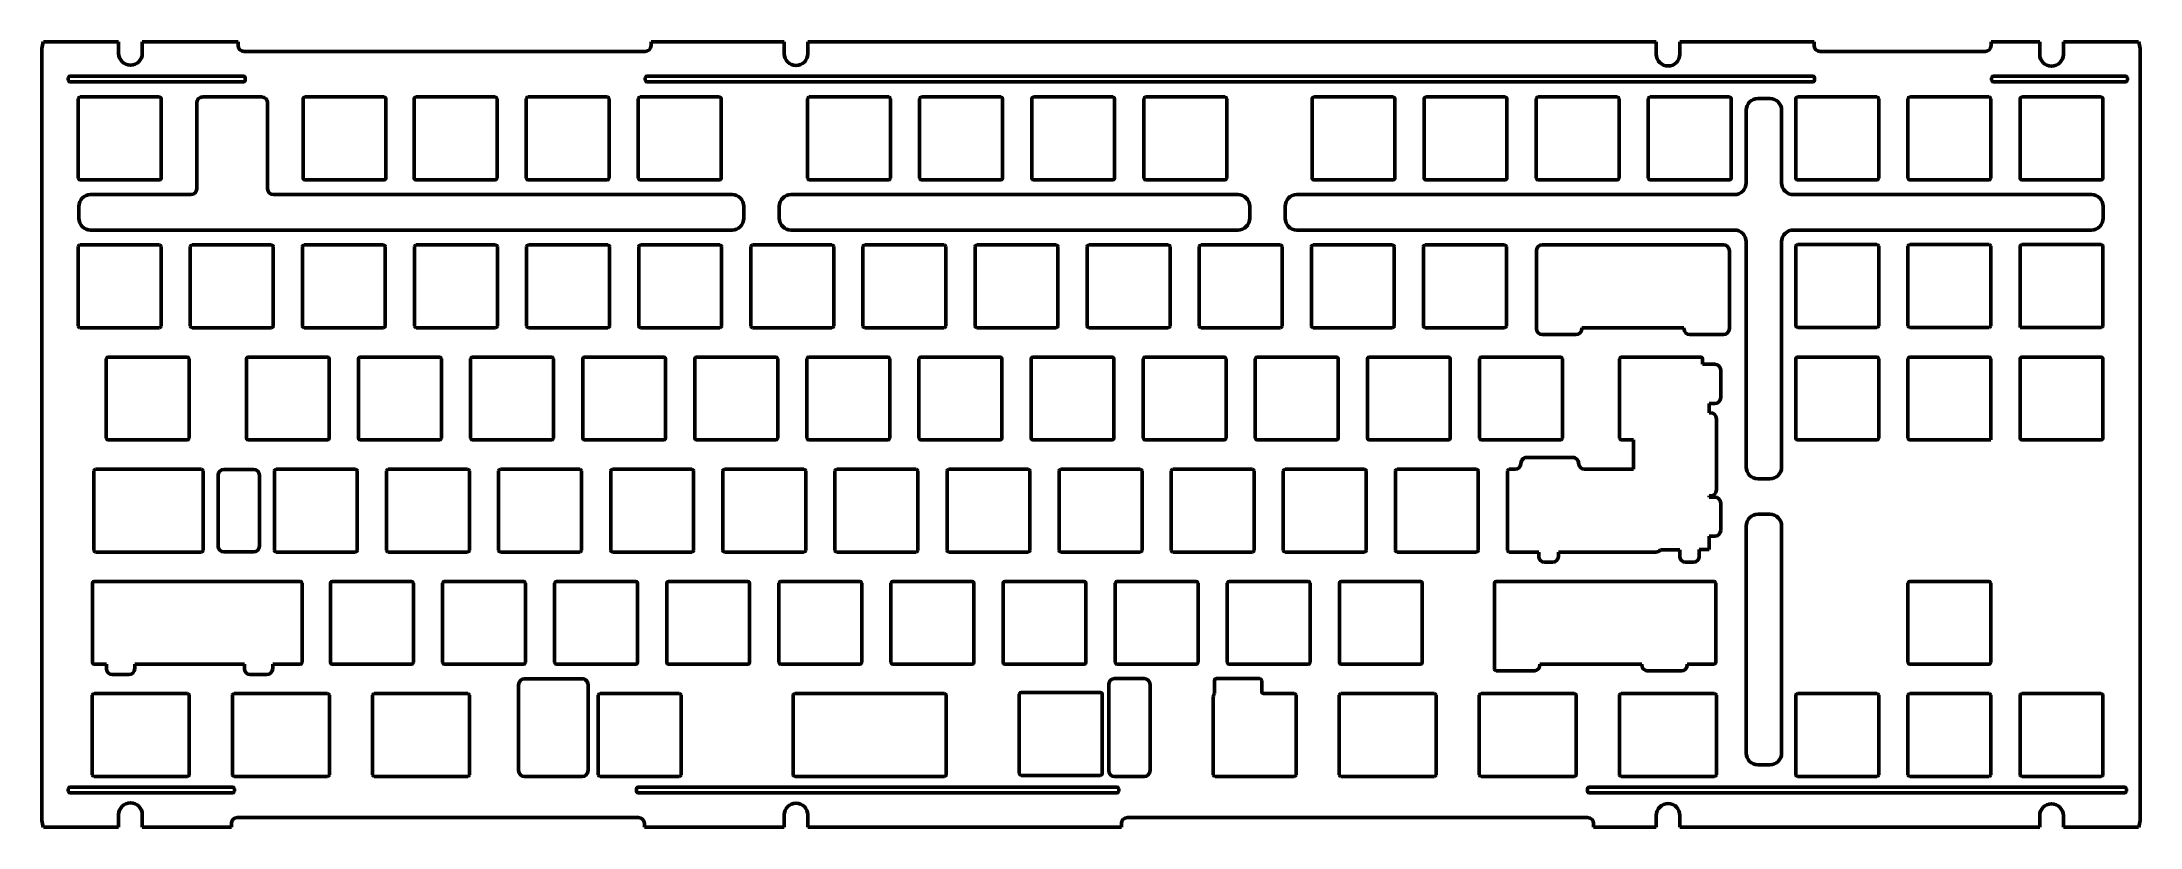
# Model space of a CAD drawing. Header units: millimetres. Extents: x 125 to 480, y 148 to 281.
import ezdxf

# ---------------------------------------------------------------- set-up
doc = ezdxf.new("R2010")
doc.units = ezdxf.units.MM
doc.header["$LTSCALE"] = 0.75
doc.layers.add('Visible', color=7, linetype='Continuous', lineweight=50)

msp = doc.modelspace()

# ---------------------------------------------------------------- linework, layer by layer
at = {"layer": 'Visible'}
for p, q in [((137.775035, 281.253646, 0.75), (125.030041, 281.253646, 0.75)), ((137.775035, 279.326239, 0.75), (137.775035, 281.253646, 0.75)), ((158.014574, 281.253646, 0.75), (141.775035, 281.253646, 0.75)), ((141.775035, 281.253646, 0.75), (141.775035, 279.326239, 0.75)), ((158.014574, 281.253646, 0.75), (158.014574, 280.653646, 0.75)), ((250.57997, 281.253646, 0.75), (228.014574, 281.253646, 0.75)), ((228.014574, 280.653646, 0.75), (228.014574, 281.253646, 0.75)), ((250.57997, 279.266444, 0.75), (250.57997, 281.253646, 0.75)), ((398.386112, 281.253646, 0.75), (254.57997, 281.253646, 0.75)), ((254.57997, 281.253646, 0.75), (254.57997, 279.266444, 0.75)), ((398.386112, 279.188095, 0.75), (398.386112, 281.253646, 0.75)), ((425.12709, 281.253646, 0.75), (402.386112, 281.253646, 0.75)), ((402.386112, 281.253646, 0.75), (402.386112, 279.188095, 0.75)), ((425.12709, 281.253646, 0.75), (425.12709, 280.653646, 0.75)), ((463.375035, 281.253646, 0.75), (455.12709, 281.253646, 0.75)), ((455.12709, 280.653646, 0.75), (455.12709, 281.253646, 0.75)), ((463.375035, 279.153646, 0.75), (463.375035, 281.253646, 0.75)), ((480.120029, 281.253646, 0.75), (467.375035, 281.253646, 0.75)), ((467.375035, 281.253646, 0.75), (467.375035, 279.153646, 0.75)), ((124.775035, 149.398646, 0.75), (124.775035, 280.153646, 0.75)), ((159.014574, 279.653646, 0.75), (227.014574, 279.653646, 0.75)), ((426.12709, 279.653646, 0.75), (454.12709, 279.653646, 0.75)), ((480.375035, 280.153646, 0.75), (480.375035, 149.398646, 0.75)), ((129.221867, 274.784968, 0.75), (129.221867, 275.184968, 0.75)), ((129.521867, 275.484968, 0.75), (158.921867, 275.484968, 0.75)), ((158.921867, 274.484968, 0.75), (129.521867, 274.484968, 0.75)), ((159.221867, 275.184968, 0.75), (159.221867, 274.784968, 0.75)), ((227.014574, 274.784968, 0.75), (227.014574, 275.184968, 0.75)), ((227.314574, 275.484968, 0.75), (424.921871, 275.484968, 0.75)), ((424.921871, 274.484968, 0.75), (227.314574, 274.484968, 0.75)), ((425.221871, 275.184968, 0.75), (425.221871, 274.784968, 0.75)), ((455.221872, 274.784968, 0.75), (455.221872, 275.184968, 0.75)), ((455.521872, 275.484968, 0.75), (477.921872, 275.484968, 0.75)), ((477.921872, 274.484968, 0.75), (455.521872, 274.484968, 0.75)), ((478.221872, 275.184968, 0.75), (478.221872, 274.784968, 0.75)), ((130.935207, 258.201539, 0.75), (130.935207, 271.651539, 0.75)), ((131.235207, 271.951539, 0.75), (144.685207, 271.951539, 0.75)), ((144.985207, 271.651539, 0.75), (144.985207, 258.201539, 0.75)), ((151.010175, 256.404103, 0.75), (151.010175, 270.951539, 0.75)), ((152.010175, 271.951539, 0.75), (162.010175, 271.951539, 0.75)), ((163.010175, 270.951539, 0.75), (163.010175, 256.404103, 0.75)), ((169.035143, 258.201539, 0.75), (169.035143, 271.651539, 0.75)), ((169.335143, 271.951539, 0.75), (182.785143, 271.951539, 0.75)), ((183.085143, 271.651539, 0.75), (183.085143, 258.201539, 0.75)), ((187.849696, 258.201539, 0.75), (187.849696, 271.651539, 0.75)), ((188.149696, 271.951539, 0.75), (201.599696, 271.951539, 0.75)), ((201.899696, 271.651539, 0.75), (201.899696, 258.201539, 0.75)), ((206.849696, 258.201539, 0.75), (206.849696, 271.651539, 0.75)), ((207.149696, 271.951539, 0.75), (220.599696, 271.951539, 0.75)), ((220.899696, 271.651539, 0.75), (220.899696, 258.201539, 0.75)), ((225.849696, 258.201539, 0.75), (225.849696, 271.651539, 0.75)), ((226.149696, 271.951539, 0.75), (239.599696, 271.951539, 0.75)), ((239.899696, 271.651539, 0.75), (239.899696, 258.201539, 0.75)), ((254.532143, 258.201539, 0.75), (254.532143, 271.651539, 0.75)), ((254.832143, 271.951539, 0.75), (268.282143, 271.951539, 0.75)), ((268.582143, 271.651539, 0.75), (268.582143, 258.201539, 0.75)), ((273.532143, 258.201539, 0.75), (273.532143, 271.651539, 0.75)), ((273.832143, 271.951539, 0.75), (287.282143, 271.951539, 0.75)), ((287.582143, 271.651539, 0.75), (287.582143, 258.201539, 0.75)), ((292.532143, 258.201539, 0.75), (292.532143, 271.651539, 0.75)), ((292.832143, 271.951539, 0.75), (306.282143, 271.951539, 0.75)), ((306.582143, 271.651539, 0.75), (306.582143, 258.201539, 0.75)), ((311.532143, 258.201539, 0.75), (311.532143, 271.651539, 0.75)), ((311.832143, 271.951539, 0.75), (325.282143, 271.951539, 0.75)), ((325.582143, 271.651539, 0.75), (325.582143, 258.201539, 0.75)), ((340.032142, 258.201539, 0.75), (340.032142, 271.651539, 0.75)), ((340.332142, 271.951539, 0.75), (353.782142, 271.951539, 0.75)), ((354.082142, 271.651539, 0.75), (354.082142, 258.201539, 0.75)), ((359.032142, 258.201539, 0.75), (359.032142, 271.651539, 0.75)), ((359.332142, 271.951539, 0.75), (372.782142, 271.951539, 0.75)), ((373.082142, 271.651539, 0.75), (373.082142, 258.201539, 0.75)), ((378.032142, 258.201539, 0.75), (378.032142, 271.651539, 0.75)), ((378.332142, 271.951539, 0.75), (391.782142, 271.951539, 0.75)), ((392.082142, 271.651539, 0.75), (392.082142, 258.201539, 0.75)), ((397.032142, 258.201539, 0.75), (397.032142, 271.651539, 0.75)), ((397.332142, 271.951539, 0.75), (410.782142, 271.951539, 0.75)), ((411.082142, 271.651539, 0.75), (411.082142, 258.201539, 0.75)), ((415.625035, 271.685416, 0.75), (417.625035, 271.685416, 0.75)), ((422.032143, 258.201539, 0.75), (422.032143, 271.651539, 0.75)), ((422.332143, 271.951539, 0.75), (435.782143, 271.951539, 0.75)), ((436.082143, 271.651539, 0.75), (436.082143, 258.201539, 0.75)), ((441.032143, 258.201539, 0.75), (441.032143, 271.651539, 0.75)), ((441.332143, 271.951539, 0.75), (454.782143, 271.951539, 0.75)), ((455.082143, 271.651539, 0.75), (455.082143, 258.201539, 0.75)), ((460.032143, 258.201539, 0.75), (460.032143, 271.651539, 0.75)), ((460.332143, 271.951539, 0.75), (473.782143, 271.951539, 0.75)), ((474.082143, 271.651539, 0.75), (474.082143, 258.201539, 0.75)), ((413.625035, 257.404103, 0.75), (413.625035, 269.685416, 0.75)), ((419.625035, 269.685416, 0.75), (419.625035, 257.404103, 0.75)), ((144.685207, 257.901539, 0.75), (131.235207, 257.901539, 0.75)), ((182.785143, 257.901539, 0.75), (169.335143, 257.901539, 0.75)), ((201.599696, 257.901539, 0.75), (188.149696, 257.901539, 0.75)), ((220.599696, 257.901539, 0.75), (207.149696, 257.901539, 0.75)), ((239.599696, 257.901539, 0.75), (226.149696, 257.901539, 0.75)), ((268.282143, 257.901539, 0.75), (254.832143, 257.901539, 0.75)), ((287.282143, 257.901539, 0.75), (273.832143, 257.901539, 0.75)), ((306.282143, 257.901539, 0.75), (292.832143, 257.901539, 0.75)), ((325.282143, 257.901539, 0.75), (311.832143, 257.901539, 0.75)), ((353.782142, 257.901539, 0.75), (340.332142, 257.901539, 0.75)), ((372.782142, 257.901539, 0.75), (359.332142, 257.901539, 0.75)), ((391.782142, 257.901539, 0.75), (378.332142, 257.901539, 0.75)), ((410.782142, 257.901539, 0.75), (397.332142, 257.901539, 0.75)), ((435.782143, 257.901539, 0.75), (422.332143, 257.901539, 0.75)), ((454.782143, 257.901539, 0.75), (441.332143, 257.901539, 0.75)), ((473.782143, 257.901539, 0.75), (460.332143, 257.901539, 0.75)), ((131.0281, 251.404103, 0.75), (131.0281, 253.404103, 0.75)), ((133.0281, 255.404103, 0.75), (150.010175, 255.404103, 0.75)), ((164.010175, 255.404103, 0.75), (241.733087, 255.404103, 0.75)), ((243.733087, 251.404103, 0.75), (243.733087, 253.404103, 0.75)), ((249.733087, 253.404103, 0.75), (249.733087, 251.404103, 0.75)), ((251.733087, 255.404103, 0.75), (327.474628, 255.404103, 0.75)), ((329.474628, 251.404103, 0.75), (329.474628, 253.404103, 0.75)), ((335.474628, 253.404103, 0.75), (335.474628, 251.404103, 0.75)), ((337.474628, 255.404103, 0.75), (411.625035, 255.404103, 0.75)), ((421.625035, 255.404103, 0.75), (472.125035, 255.404103, 0.75)), ((474.125035, 253.404103, 0.75), (474.125035, 251.404103, 0.75)), ((241.733087, 249.404103, 0.75), (133.0281, 249.404103, 0.75)), ((327.474628, 249.404103, 0.75), (251.733087, 249.404103, 0.75)), ((411.625035, 249.404103, 0.75), (337.474628, 249.404103, 0.75)), ((472.125035, 249.404103, 0.75), (421.625035, 249.404103, 0.75)), ((130.921194, 233.150875, 0.75), (130.921194, 246.600875, 0.75)), ((131.221194, 246.900875, 0.75), (144.671194, 246.900875, 0.75)), ((144.971194, 246.600875, 0.75), (144.971194, 233.150875, 0.75)), ((149.921194, 233.150875, 0.75), (149.921194, 246.600875, 0.75)), ((150.221194, 246.900875, 0.75), (163.671194, 246.900875, 0.75)), ((163.971194, 246.600875, 0.75), (163.971194, 233.150875, 0.75)), ((168.921194, 233.150875, 0.75), (168.921194, 246.600875, 0.75)), ((169.221194, 246.900875, 0.75), (182.671194, 246.900875, 0.75)), ((182.971194, 246.600875, 0.75), (182.971194, 233.150875, 0.75)), ((187.921194, 233.150875, 0.75), (187.921194, 246.600875, 0.75)), ((188.221194, 246.900875, 0.75), (201.671194, 246.900875, 0.75)), ((201.971194, 246.600875, 0.75), (201.971194, 233.150875, 0.75)), ((206.921194, 233.150875, 0.75), (206.921194, 246.600875, 0.75)), ((207.221194, 246.900875, 0.75), (220.671194, 246.900875, 0.75)), ((220.971194, 246.600875, 0.75), (220.971194, 233.150875, 0.75)), ((225.921194, 233.150875, 0.75), (225.921194, 246.600875, 0.75)), ((226.221194, 246.900875, 0.75), (239.671194, 246.900875, 0.75)), ((239.971194, 246.600875, 0.75), (239.971194, 233.150875, 0.75)), ((244.921194, 233.150875, 0.75), (244.921194, 246.600875, 0.75)), ((245.221194, 246.900875, 0.75), (258.671194, 246.900875, 0.75)), ((258.971194, 246.600875, 0.75), (258.971194, 233.150875, 0.75)), ((263.921194, 233.150875, 0.75), (263.921194, 246.600875, 0.75)), ((264.221194, 246.900875, 0.75), (277.671194, 246.900875, 0.75)), ((277.971194, 246.600875, 0.75), (277.971194, 233.150875, 0.75)), ((282.921194, 233.150875, 0.75), (282.921194, 246.600875, 0.75)), ((283.221194, 246.900875, 0.75), (296.671194, 246.900875, 0.75)), ((296.971194, 246.600875, 0.75), (296.971194, 233.150875, 0.75)), ((301.921194, 233.150875, 0.75), (301.921194, 246.600875, 0.75)), ((302.221194, 246.900875, 0.75), (315.671194, 246.900875, 0.75)), ((315.971194, 246.600875, 0.75), (315.971194, 233.150875, 0.75)), ((320.921194, 233.150875, 0.75), (320.921194, 246.600875, 0.75)), ((321.221194, 246.900875, 0.75), (334.671194, 246.900875, 0.75)), ((334.971194, 246.600875, 0.75), (334.971194, 233.150875, 0.75)), ((339.921194, 233.150875, 0.75), (339.921194, 246.600875, 0.75)), ((340.221194, 246.900875, 0.75), (353.671194, 246.900875, 0.75)), ((353.971194, 246.600875, 0.75), (353.971194, 233.150875, 0.75)), ((358.921194, 233.150875, 0.75), (358.921194, 246.600875, 0.75)), ((359.221194, 246.900875, 0.75), (372.671194, 246.900875, 0.75)), ((372.971194, 246.600875, 0.75), (372.971194, 233.150875, 0.75)), ((378.071173, 232.704961, 0.75), (378.071173, 245.900961, 0.75)), ((379.071173, 246.900961, 0.75), (409.771173, 246.900961, 0.75)), ((410.771173, 245.900961, 0.75), (410.771173, 232.704961, 0.75)), ((413.625035, 209.269989, 0.75), (413.625035, 247.404103, 0.75)), ((419.625035, 247.404103, 0.75), (419.625035, 209.269989, 0.75)), ((422.032143, 233.201539, 0.75), (422.032143, 246.651539, 0.75)), ((422.332143, 246.951539, 0.75), (435.782143, 246.951539, 0.75)), ((436.082143, 246.651539, 0.75), (436.082143, 233.201539, 0.75)), ((441.032143, 233.201539, 0.75), (441.032143, 246.651539, 0.75)), ((441.332143, 246.951539, 0.75), (454.782143, 246.951539, 0.75)), ((455.082143, 246.651539, 0.75), (455.082143, 233.201539, 0.75)), ((460.032143, 232.901539, 0.75), (460.032143, 246.651539, 0.75)), ((460.332143, 246.951539, 0.75), (473.782143, 246.951539, 0.75)), ((474.082143, 246.651539, 0.75), (474.082143, 233.201539, 0.75)), ((144.671194, 232.850875, 0.75), (131.221194, 232.850875, 0.75)), ((163.671194, 232.850875, 0.75), (150.221194, 232.850875, 0.75)), ((182.671194, 232.850875, 0.75), (169.221194, 232.850875, 0.75)), ((201.671194, 232.850875, 0.75), (188.221194, 232.850875, 0.75)), ((220.671194, 232.850875, 0.75), (207.221194, 232.850875, 0.75)), ((239.671194, 232.850875, 0.75), (226.221194, 232.850875, 0.75)), ((258.671194, 232.850875, 0.75), (245.221194, 232.850875, 0.75)), ((277.671194, 232.850875, 0.75), (264.221194, 232.850875, 0.75)), ((296.671194, 232.850875, 0.75), (283.221194, 232.850875, 0.75)), ((315.671194, 232.850875, 0.75), (302.221194, 232.850875, 0.75)), ((334.671194, 232.850875, 0.75), (321.221194, 232.850875, 0.75)), ((353.671194, 232.850875, 0.75), (340.221194, 232.850875, 0.75)), ((372.671194, 232.850875, 0.75), (359.221194, 232.850875, 0.75)), ((384.771173, 231.704961, 0.75), (379.071173, 231.704961, 0.75)), ((403.071173, 232.850875, 0.75), (385.771173, 232.850875, 0.75)), ((385.771173, 232.850875, 0.75), (385.771173, 232.704961, 0.75)), ((403.071173, 232.704961, 0.75), (403.071173, 232.850875, 0.75)), ((409.771173, 231.704961, 0.75), (404.071173, 231.704961, 0.75)), ((435.782143, 232.901539, 0.75), (422.332143, 232.901539, 0.75)), ((454.782143, 232.901539, 0.75), (441.332143, 232.901539, 0.75)), ((473.782143, 232.901539, 0.75), (460.032143, 232.901539, 0.75)), ((135.671174, 214.150875, 0.75), (135.671174, 227.600875, 0.75)), ((135.971174, 227.900875, 0.75), (149.421174, 227.900875, 0.75)), ((149.721174, 227.600875, 0.75), (149.721174, 214.150875, 0.75)), ((159.421173, 214.150875, 0.75), (159.421173, 227.600875, 0.75)), ((159.721173, 227.900875, 0.75), (173.171173, 227.900875, 0.75)), ((173.471173, 227.600875, 0.75), (173.471173, 214.150875, 0.75)), ((178.421173, 214.150875, 0.75), (178.421173, 227.600875, 0.75)), ((178.721173, 227.900875, 0.75), (192.171173, 227.900875, 0.75)), ((192.471173, 227.600875, 0.75), (192.471173, 214.150875, 0.75)), ((197.421173, 214.150875, 0.75), (197.421173, 227.600875, 0.75)), ((197.721173, 227.900875, 0.75), (211.171173, 227.900875, 0.75)), ((211.471173, 227.600875, 0.75), (211.471173, 214.150875, 0.75)), ((216.421173, 214.150875, 0.75), (216.421173, 227.600875, 0.75)), ((216.721173, 227.900875, 0.75), (230.171173, 227.900875, 0.75)), ((230.471173, 227.600875, 0.75), (230.471173, 214.150875, 0.75)), ((235.421173, 214.150875, 0.75), (235.421173, 227.600875, 0.75)), ((235.721173, 227.900875, 0.75), (249.171173, 227.900875, 0.75)), ((249.471173, 227.600875, 0.75), (249.471173, 214.150875, 0.75)), ((254.421173, 214.150875, 0.75), (254.421173, 227.600875, 0.75)), ((254.721173, 227.900875, 0.75), (268.171173, 227.900875, 0.75)), ((268.471173, 227.600875, 0.75), (268.471173, 214.150875, 0.75)), ((273.421173, 214.150875, 0.75), (273.421173, 227.600875, 0.75)), ((273.721173, 227.900875, 0.75), (287.171173, 227.900875, 0.75)), ((287.471173, 227.600875, 0.75), (287.471173, 214.150875, 0.75)), ((292.421173, 214.150875, 0.75), (292.421173, 227.600875, 0.75)), ((292.721173, 227.900875, 0.75), (306.171173, 227.900875, 0.75)), ((306.471173, 227.600875, 0.75), (306.471173, 214.150875, 0.75)), ((311.421173, 214.150875, 0.75), (311.421173, 227.600875, 0.75)), ((311.721173, 227.900875, 0.75), (325.171173, 227.900875, 0.75)), ((325.471173, 227.600875, 0.75), (325.471173, 214.150875, 0.75)), ((330.421173, 214.150875, 0.75), (330.421173, 227.600875, 0.75)), ((330.721173, 227.900875, 0.75), (344.171173, 227.900875, 0.75)), ((344.471173, 227.600875, 0.75), (344.471173, 214.150875, 0.75)), ((349.421173, 214.150875, 0.75), (349.421173, 227.600875, 0.75)), ((349.721173, 227.900875, 0.75), (363.171173, 227.900875, 0.75)), ((363.471173, 227.600875, 0.75), (363.471173, 214.150875, 0.75)), ((368.421173, 214.150875, 0.75), (368.421173, 227.600875, 0.75)), ((368.721173, 227.900875, 0.75), (382.171173, 227.900875, 0.75)), ((382.471173, 227.600875, 0.75), (382.471173, 214.150875, 0.75)), ((392.171189, 214.150875, 0.75), (392.171189, 227.600875, 0.75)), ((392.471189, 227.900875, 0.75), (405.921189, 227.900875, 0.75)), ((406.221189, 227.600875, 0.75), (406.221189, 226.670807, 0.75)), ((422.032143, 214.151539, 0.75), (422.032143, 227.601539, 0.75)), ((422.312198, 227.900875, 0.75), (435.802088, 227.900875, 0.75)), ((436.082143, 227.601539, 0.75), (436.082143, 214.151539, 0.75)), ((441.032143, 214.151539, 0.75), (441.032143, 227.600875, 0.75)), ((441.332143, 227.900875, 0.75), (454.782143, 227.900875, 0.75)), ((455.082143, 227.600875, 0.75), (455.082143, 213.851539, 0.75)), ((460.032143, 214.151539, 0.75), (460.032143, 227.600875, 0.75)), ((460.332143, 227.900875, 0.75), (473.782143, 227.900875, 0.75)), ((474.082143, 227.600875, 0.75), (474.082143, 214.151539, 0.75)), ((406.221189, 226.670807, 0.75), (408.298193, 226.670807, 0.75)), ((409.298193, 225.670807, 0.75), (409.298193, 221.016007, 0.75)), ((408.298193, 220.016007, 0.75), (407.367793, 220.016007, 0.75)), ((407.367793, 220.016007, 0.75), (407.367793, 218.440407, 0.75)), ((407.367793, 218.440407, 0.75), (407.575647, 218.440407, 0.75)), ((408.575647, 217.440407, 0.75), (408.575647, 205.390407, 0.75)), ((149.421174, 213.850875, 0.75), (135.971174, 213.850875, 0.75)), ((173.171173, 213.850875, 0.75), (159.721173, 213.850875, 0.75)), ((192.171173, 213.850875, 0.75), (178.721173, 213.850875, 0.75)), ((211.171173, 213.850875, 0.75), (197.721173, 213.850875, 0.75)), ((230.171173, 213.850875, 0.75), (216.721173, 213.850875, 0.75)), ((249.171173, 213.850875, 0.75), (235.721173, 213.850875, 0.75)), ((268.171173, 213.850875, 0.75), (254.721173, 213.850875, 0.75)), ((287.171173, 213.850875, 0.75), (273.721173, 213.850875, 0.75)), ((306.171173, 213.850875, 0.75), (292.721173, 213.850875, 0.75)), ((325.171173, 213.850875, 0.75), (311.721173, 213.850875, 0.75)), ((344.171173, 213.850875, 0.75), (330.721173, 213.850875, 0.75)), ((363.171173, 213.850875, 0.75), (349.721173, 213.850875, 0.75)), ((382.171173, 213.850875, 0.75), (368.721173, 213.850875, 0.75)), ((394.525647, 213.850875, 0.75), (392.471189, 213.850875, 0.75)), ((394.525647, 208.900878, 0.75), (394.525647, 213.850875, 0.75)), ((435.782143, 213.851539, 0.75), (422.332143, 213.851539, 0.75)), ((455.082143, 213.851539, 0.75), (441.332143, 213.851539, 0.75)), ((473.782143, 213.851539, 0.75), (460.332143, 213.851539, 0.75)), ((376.45257, 210.900878, 0.75), (384.221865, 210.900878, 0.75)), ((133.571173, 195.150878, 0.75), (133.571173, 208.600878, 0.75)), ((133.871173, 208.900878, 0.75), (151.796173, 208.900878, 0.75)), ((152.096173, 208.600878, 0.75), (152.096173, 195.150878, 0.75)), ((154.633674, 195.875878, 0.75), (154.633674, 207.875878, 0.75)), ((155.633674, 208.875878, 0.75), (160.633674, 208.875878, 0.75)), ((161.633674, 207.875878, 0.75), (161.633674, 195.875878, 0.75)), ((164.171175, 195.150878, 0.75), (164.171175, 208.600878, 0.75)), ((164.471175, 208.900878, 0.75), (177.921175, 208.900878, 0.75)), ((178.221175, 208.600878, 0.75), (178.221175, 195.150878, 0.75)), ((183.171175, 195.150878, 0.75), (183.171175, 208.600878, 0.75)), ((183.471175, 208.900878, 0.75), (196.921175, 208.900878, 0.75)), ((197.221175, 208.600878, 0.75), (197.221175, 195.150878, 0.75)), ((202.171175, 195.150878, 0.75), (202.171175, 208.600878, 0.75)), ((202.471175, 208.900878, 0.75), (215.921175, 208.900878, 0.75)), ((216.221175, 208.600878, 0.75), (216.221175, 195.150878, 0.75)), ((221.171175, 195.150878, 0.75), (221.171175, 208.600878, 0.75)), ((221.471175, 208.900878, 0.75), (234.921175, 208.900878, 0.75)), ((235.221175, 208.600878, 0.75), (235.221175, 195.150878, 0.75)), ((240.171175, 195.150878, 0.75), (240.171175, 208.600878, 0.75)), ((240.471175, 208.900878, 0.75), (253.921175, 208.900878, 0.75)), ((254.221175, 208.600878, 0.75), (254.221175, 195.150878, 0.75)), ((259.171175, 195.150878, 0.75), (259.171175, 208.600878, 0.75)), ((259.471175, 208.900878, 0.75), (272.921175, 208.900878, 0.75)), ((273.221175, 208.600878, 0.75), (273.221175, 195.150878, 0.75)), ((278.171175, 195.150878, 0.75), (278.171175, 208.600878, 0.75)), ((278.471175, 208.900878, 0.75), (291.921175, 208.900878, 0.75)), ((292.221175, 208.600878, 0.75), (292.221175, 195.150878, 0.75)), ((297.171175, 195.150878, 0.75), (297.171175, 208.600878, 0.75)), ((297.471175, 208.900878, 0.75), (310.921175, 208.900878, 0.75)), ((311.221175, 208.600878, 0.75), (311.221175, 195.150878, 0.75)), ((316.171175, 195.150878, 0.75), (316.171175, 208.600878, 0.75)), ((316.471175, 208.900878, 0.75), (329.921175, 208.900878, 0.75)), ((330.221175, 208.600878, 0.75), (330.221175, 195.150878, 0.75)), ((335.171175, 195.150878, 0.75), (335.171175, 208.600878, 0.75)), ((335.471175, 208.900878, 0.75), (348.921175, 208.900878, 0.75)), ((349.221175, 208.600878, 0.75), (349.221175, 195.150878, 0.75)), ((354.171175, 195.150878, 0.75), (354.171175, 208.600878, 0.75)), ((354.471175, 208.900878, 0.75), (367.921175, 208.900878, 0.75)), ((368.221175, 208.600878, 0.75), (368.221175, 195.150878, 0.75)), ((373.171175, 195.150878, 0.75), (373.171175, 208.600878, 0.75)), ((373.471175, 208.900878, 0.75), (374.45257, 208.900878, 0.75)), ((386.221865, 208.900878, 0.75), (394.525647, 208.900878, 0.75)), ((415.625035, 207.269989, 0.75), (417.625035, 207.269989, 0.75)), ((407.575647, 204.390407, 0.75), (407.336574, 204.390407, 0.75)), ((407.336574, 204.390407, 0.75), (407.336574, 204.161878, 0.75)), ((407.336574, 204.161878, 0.75), (408.298193, 204.161878, 0.75)), ((409.298193, 203.161878, 0.75), (409.298193, 198.540007, 0.75)), ((413.625035, 160.826872, 0.75), (413.625035, 199.269989, 0.75)), ((417.625035, 201.269989, 0.75), (415.625035, 201.269989, 0.75)), ((419.625035, 199.269989, 0.75), (419.625035, 160.826872, 0.75)), ((408.298193, 197.540007, 0.75), (407.336574, 197.540007, 0.75)), ((407.336574, 197.540007, 0.75), (407.336574, 195.271878, 0.75)), ((151.796173, 194.850878, 0.75), (133.871173, 194.850878, 0.75)), ((160.633674, 194.875878, 0.75), (155.633674, 194.875878, 0.75)), ((177.921175, 194.850878, 0.75), (164.471175, 194.850878, 0.75)), ((196.921175, 194.850878, 0.75), (183.471175, 194.850878, 0.75)), ((215.921175, 194.850878, 0.75), (202.471175, 194.850878, 0.75)), ((234.921175, 194.850878, 0.75), (221.471175, 194.850878, 0.75)), ((253.921175, 194.850878, 0.75), (240.471175, 194.850878, 0.75)), ((272.921175, 194.850878, 0.75), (259.471175, 194.850878, 0.75)), ((291.921175, 194.850878, 0.75), (278.471175, 194.850878, 0.75)), ((310.921175, 194.850878, 0.75), (297.471175, 194.850878, 0.75)), ((329.921175, 194.850878, 0.75), (316.471175, 194.850878, 0.75)), ((348.921175, 194.850878, 0.75), (335.471175, 194.850878, 0.75)), ((367.921175, 194.850878, 0.75), (354.471175, 194.850878, 0.75)), ((378.482174, 194.850878, 0.75), (373.471175, 194.850878, 0.75)), ((378.482174, 194.128878, 0.75), (378.482174, 194.850878, 0.75)), ((380.784174, 193.128878, 0.75), (379.482174, 193.128878, 0.75)), ((398.296174, 194.850878, 0.75), (381.784174, 194.850878, 0.75)), ((381.784174, 194.850878, 0.75), (381.784174, 194.128878, 0.75)), ((402.358174, 195.250878, 0.75), (399.096174, 195.250878, 0.75)), ((402.358174, 194.128878, 0.75), (402.358174, 195.250878, 0.75)), ((404.660174, 193.128878, 0.75), (403.358174, 193.128878, 0.75)), ((407.336574, 195.271878, 0.75), (405.660174, 195.271878, 0.75)), ((405.660174, 195.271878, 0.75), (405.660174, 194.128878, 0.75)), ((133.335207, 176.150878, 0.75), (133.335207, 189.600878, 0.75)), ((133.635207, 189.900878, 0.75), (168.575207, 189.900878, 0.75)), ((168.875207, 189.600878, 0.75), (168.875207, 176.150878, 0.75)), ((173.671174, 176.150878, 0.75), (173.671174, 189.600878, 0.75)), ((173.971174, 189.900878, 0.75), (187.421174, 189.900878, 0.75)), ((187.721174, 189.600878, 0.75), (187.721174, 176.150878, 0.75)), ((192.671174, 176.150878, 0.75), (192.671174, 189.600878, 0.75)), ((192.971174, 189.900878, 0.75), (206.421174, 189.900878, 0.75)), ((206.721174, 189.600878, 0.75), (206.721174, 176.150878, 0.75)), ((211.671174, 176.150878, 0.75), (211.671174, 189.600878, 0.75)), ((211.971174, 189.900878, 0.75), (225.421174, 189.900878, 0.75)), ((225.721174, 189.600878, 0.75), (225.721174, 176.150878, 0.75)), ((230.671174, 176.150878, 0.75), (230.671174, 189.600878, 0.75)), ((230.971174, 189.900878, 0.75), (244.421174, 189.900878, 0.75)), ((244.721174, 189.600878, 0.75), (244.721174, 176.150878, 0.75)), ((249.671174, 176.150878, 0.75), (249.671174, 189.600878, 0.75)), ((249.971174, 189.900878, 0.75), (263.421174, 189.900878, 0.75)), ((263.721174, 189.600878, 0.75), (263.721174, 176.150878, 0.75)), ((268.671174, 176.150878, 0.75), (268.671174, 189.600878, 0.75)), ((268.971174, 189.900878, 0.75), (282.421174, 189.900878, 0.75)), ((282.721174, 189.600878, 0.75), (282.721174, 176.150878, 0.75)), ((287.671174, 176.150878, 0.75), (287.671174, 189.600878, 0.75)), ((287.971174, 189.900878, 0.75), (301.421174, 189.900878, 0.75)), ((301.721174, 189.600878, 0.75), (301.721174, 176.150878, 0.75)), ((306.671174, 176.150878, 0.75), (306.671174, 189.600878, 0.75)), ((306.971174, 189.900878, 0.75), (320.421174, 189.900878, 0.75)), ((320.721174, 189.600878, 0.75), (320.721174, 176.150878, 0.75)), ((325.671174, 176.150878, 0.75), (325.671174, 189.600878, 0.75)), ((325.971174, 189.900878, 0.75), (339.421174, 189.900878, 0.75)), ((339.721174, 189.600878, 0.75), (339.721174, 176.150878, 0.75)), ((344.671174, 176.150878, 0.75), (344.671174, 189.600878, 0.75)), ((344.971174, 189.900878, 0.75), (358.421174, 189.900878, 0.75)), ((358.721174, 189.600878, 0.75), (358.721174, 176.150878, 0.75)), ((370.946174, 175.050878, 0.75), (370.946174, 189.600878, 0.75)), ((371.246174, 189.900878, 0.75), (408.168794, 189.900878, 0.75)), ((408.468793, 189.60135, 0.75), (408.48988, 176.20135, 0.75)), ((441.032143, 176.150878, 0.75), (441.032143, 189.600878, 0.75)), ((441.332143, 189.900878, 0.75), (454.782143, 189.900878, 0.75)), ((455.082143, 189.600878, 0.75), (455.082143, 176.150878, 0.75)), ((135.706206, 175.850878, 0.75), (133.635207, 175.850878, 0.75)), ((135.706206, 175.113878, 0.75), (135.706206, 175.850878, 0.75)), ((159.082206, 175.850878, 0.75), (140.508206, 175.850878, 0.75)), ((140.508206, 175.850878, 0.75), (140.508206, 175.113878, 0.75)), ((159.082206, 175.113878, 0.75), (159.082206, 175.850878, 0.75)), ((168.575207, 175.850878, 0.75), (163.884206, 175.850878, 0.75)), ((163.884206, 175.850878, 0.75), (163.884206, 175.113878, 0.75)), ((187.421174, 175.850878, 0.75), (173.971174, 175.850878, 0.75)), ((206.421174, 175.850878, 0.75), (192.971174, 175.850878, 0.75)), ((225.421174, 175.850878, 0.75), (211.971174, 175.850878, 0.75)), ((244.421174, 175.850878, 0.75), (230.971174, 175.850878, 0.75)), ((263.421174, 175.850878, 0.75), (249.971174, 175.850878, 0.75)), ((282.421174, 175.850878, 0.75), (268.971174, 175.850878, 0.75)), ((301.421174, 175.850878, 0.75), (287.971174, 175.850878, 0.75)), ((320.421174, 175.850878, 0.75), (306.971174, 175.850878, 0.75)), ((339.421174, 175.850878, 0.75), (325.971174, 175.850878, 0.75)), ((358.421174, 175.850878, 0.75), (344.971174, 175.850878, 0.75)), ((377.646174, 174.750878, 0.75), (371.246174, 174.750878, 0.75)), ((395.957488, 175.900878, 0.75), (378.63486, 175.900878, 0.75)), ((402.646174, 174.750878, 0.75), (396.946174, 174.750878, 0.75)), ((408.18988, 175.900878, 0.75), (403.646174, 175.900878, 0.75)), ((403.646174, 175.900878, 0.75), (403.646174, 175.750878, 0.75)), ((454.782143, 175.850878, 0.75), (441.332143, 175.850878, 0.75)), ((133.596175, 170.900878, 0.75), (149.438565, 170.900878, 0.75)), ((139.508206, 174.113878, 0.75), (136.706206, 174.113878, 0.75)), ((157.346173, 170.900878, 0.75), (173.188564, 170.900878, 0.75)), ((162.884206, 174.113878, 0.75), (160.082206, 174.113878, 0.75)), ((181.096174, 170.900878, 0.75), (196.938564, 170.900878, 0.75)), ((205.563619, 157.850878, 0.75), (205.563619, 172.398997, 0.75)), ((206.563239, 173.398997, 0.75), (216.32576, 173.402708, 0.75)), ((217.326141, 172.402708, 0.75), (217.326141, 157.850878, 0.75)), ((219.364406, 170.906313, 0.75), (232.814406, 170.906313, 0.75)), ((252.376174, 170.899879, 0.75), (277.744433, 170.899879, 0.75)), ((290.425706, 157.346813, 0.75), (290.425706, 170.796813, 0.75)), ((290.725706, 171.096813, 0.75), (304.175706, 171.096813, 0.75)), ((304.475706, 170.796813, 0.75), (304.475706, 157.346813, 0.75)), ((305.576132, 157.850878, 0.75), (305.576132, 172.437964, 0.75)), ((306.576132, 173.437964, 0.75), (311.576132, 173.437964, 0.75)), ((312.576132, 172.437964, 0.75), (312.576132, 157.850878, 0.75)), ((323.504324, 170.900878, 0.75), (323.503869, 173.137903, 0.75)), ((323.803869, 173.437964, 0.75), (331.204012, 173.437964, 0.75)), ((331.504012, 173.137964, 0.75), (331.504012, 171.200878, 0.75)), ((331.804012, 170.900878, 0.75), (337.046173, 170.900878, 0.75)), ((344.933763, 170.900878, 0.75), (360.776154, 170.900878, 0.75)), ((368.683762, 170.900878, 0.75), (384.526152, 170.900878, 0.75)), ((392.433762, 170.900878, 0.75), (408.276153, 170.900878, 0.75)), ((422.332143, 170.900878, 0.75), (435.782143, 170.900878, 0.75)), ((441.332143, 170.900878, 0.75), (454.782143, 170.900878, 0.75)), ((460.332143, 170.900878, 0.75), (473.782143, 170.900878, 0.75)), ((133.296175, 157.150878, 0.75), (133.296175, 170.600878, 0.75)), ((149.738565, 170.600878, 0.75), (149.738565, 157.150878, 0.75)), ((157.046173, 157.150878, 0.75), (157.046173, 170.600878, 0.75)), ((173.488564, 170.600878, 0.75), (173.488564, 157.150878, 0.75)), ((180.796174, 157.150878, 0.75), (180.796174, 170.600878, 0.75)), ((197.238564, 170.600878, 0.75), (197.238564, 157.150878, 0.75)), ((219.064406, 157.156313, 0.75), (219.064406, 170.606313, 0.75)), ((233.114406, 170.606313, 0.75), (233.114406, 157.156313, 0.75)), ((252.076174, 157.150878, 0.75), (252.076174, 170.599878, 0.75)), ((278.044433, 170.599878, 0.75), (278.044433, 157.150878, 0.75)), ((323.296173, 157.150878, 0.75), (323.296173, 170.290161, 0.75)), ((337.346173, 170.600878, 0.75), (337.346173, 157.150878, 0.75)), ((344.633763, 157.150878, 0.75), (344.633763, 170.600878, 0.75)), ((361.076154, 170.600878, 0.75), (361.076154, 157.150878, 0.75)), ((368.383762, 157.150878, 0.75), (368.383762, 170.600878, 0.75)), ((384.826152, 170.600878, 0.75), (384.826152, 157.150878, 0.75)), ((392.133762, 157.150878, 0.75), (392.133762, 170.600878, 0.75)), ((408.576153, 170.600878, 0.75), (408.576153, 157.150878, 0.75)), ((422.032143, 157.150878, 0.75), (422.032143, 170.600878, 0.75)), ((436.082143, 170.600878, 0.75), (436.082143, 157.150878, 0.75)), ((441.032143, 157.150878, 0.75), (441.032143, 170.600878, 0.75)), ((455.082143, 170.600878, 0.75), (455.082143, 157.150878, 0.75)), ((460.032143, 157.150878, 0.75), (460.032143, 170.600878, 0.75)), ((474.082143, 170.600878, 0.75), (474.082143, 157.150878, 0.75)), ((149.438565, 156.850878, 0.75), (133.596175, 156.850878, 0.75)), ((173.188564, 156.850878, 0.75), (157.346173, 156.850878, 0.75)), ((196.938564, 156.850878, 0.75), (181.096174, 156.850878, 0.75)), ((216.326141, 156.850878, 0.75), (206.563619, 156.850878, 0.75)), ((232.814406, 156.856313, 0.75), (219.364406, 156.856313, 0.75)), ((277.744433, 156.850877, 0.75), (252.376174, 156.850877, 0.75)), ((304.175706, 157.046813, 0.75), (290.725706, 157.046813, 0.75)), ((311.576132, 156.850878, 0.75), (306.576132, 156.850878, 0.75)), ((337.046173, 156.850878, 0.75), (323.596173, 156.850878, 0.75)), ((360.776154, 156.850878, 0.75), (344.933763, 156.850878, 0.75)), ((384.526152, 156.850878, 0.75), (368.683762, 156.850878, 0.75)), ((408.276153, 156.850878, 0.75), (392.433762, 156.850878, 0.75)), ((417.625035, 158.826872, 0.75), (415.625035, 158.826872, 0.75)), ((435.782143, 156.850878, 0.75), (422.332143, 156.850878, 0.75)), ((454.782143, 156.850878, 0.75), (441.332143, 156.850878, 0.75)), ((473.782143, 156.850878, 0.75), (460.332143, 156.850878, 0.75)), ((129.221867, 154.367646, 0.75), (129.221867, 154.767646, 0.75)), ((129.521867, 155.067646, 0.75), (157.100772, 155.067646, 0.75)), ((157.100772, 154.067646, 0.75), (129.521867, 154.067646, 0.75)), ((157.400772, 154.767646, 0.75), (157.400772, 154.367646, 0.75)), ((225.533201, 154.367646, 0.75), (225.533201, 154.767646, 0.75)), ((225.833201, 155.067646, 0.75), (306.992115, 155.067646, 0.75)), ((306.992115, 154.067646, 0.75), (225.833201, 154.067646, 0.75)), ((307.292115, 154.767646, 0.75), (307.292115, 154.367646, 0.75)), ((386.705486, 154.367646, 0.75), (386.705486, 154.767646, 0.75)), ((387.005486, 155.067646, 0.75), (477.769196, 155.067646, 0.75)), ((477.769196, 154.067646, 0.75), (387.005486, 154.067646, 0.75)), ((478.069196, 154.767646, 0.75), (478.069196, 154.367646, 0.75)), ((137.775035, 148.298646, 0.75), (137.775035, 150.398239, 0.75)), ((141.775035, 150.398239, 0.75), (141.775035, 148.298646, 0.75)), ((225.878301, 149.898646, 0.75), (157.878301, 149.898646, 0.75)), ((250.57997, 148.298646, 0.75), (250.57997, 150.338444, 0.75)), ((254.57997, 150.338444, 0.75), (254.57997, 148.298646, 0.75)), ((386.75032, 149.898646, 0.75), (308.75032, 149.898646, 0.75)), ((398.386112, 148.298646, 0.75), (398.386112, 150.260095, 0.75)), ((402.386112, 150.260095, 0.75), (402.386112, 148.298646, 0.75)), ((463.375035, 148.298646, 0.75), (463.375035, 150.225646, 0.75)), ((467.375035, 150.225646, 0.75), (467.375035, 148.298646, 0.75)), ((125.030041, 148.298646, 0.75), (137.775035, 148.298646, 0.75)), ((141.775035, 148.298646, 0.75), (156.878301, 148.298646, 0.75)), ((156.878301, 148.898646, 0.75), (156.878301, 148.298646, 0.75)), ((226.878301, 148.298646, 0.75), (226.878301, 148.898646, 0.75)), ((226.878301, 148.298646, 0.75), (250.57997, 148.298646, 0.75)), ((254.57997, 148.298646, 0.75), (307.75032, 148.298646, 0.75)), ((307.75032, 148.898646, 0.75), (307.75032, 148.298646, 0.75)), ((387.75032, 148.298646, 0.75), (387.75032, 148.898646, 0.75)), ((387.75032, 148.298646, 0.75), (398.386112, 148.298646, 0.75)), ((402.386112, 148.298646, 0.75), (463.375035, 148.298646, 0.75)), ((467.375035, 148.298646, 0.75), (480.120029, 148.298646, 0.75))]:
    msp.add_line(p, q, dxfattribs=at)
for centre, radius, start, end in [((127.275035, 280.153646, 0.75), 2.5, 153.896119, 180), ((477.875035, 280.153646, 0.75), 2.5, 0, 26.103881), ((129.521867, 275.184968, 0.75), 0.3, 90, 180), ((129.521867, 274.784968, 0.75), 0.3, 180, 270), ((158.921867, 275.184968, 0.75), 0.3, 0, 90), ((158.921867, 274.784968, 0.75), 0.3, 270, 0), ((227.314574, 275.184968, 0.75), 0.3, 90, 180), ((227.314574, 274.784968, 0.75), 0.3, 180, 270), ((424.921871, 275.184968, 0.75), 0.3, 0, 90), ((424.921871, 274.784968, 0.75), 0.3, 270, 0), ((455.521872, 275.184968, 0.75), 0.3, 90, 180), ((455.521872, 274.784968, 0.75), 0.3, 180, 270), ((477.921872, 275.184968, 0.75), 0.3, 0, 90), ((477.921872, 274.784968, 0.75), 0.3, 270, 0), ((415.625035, 269.685416, 0.75), 2, 90, 180), ((417.625035, 269.685416, 0.75), 2, 0, 90), ((133.0281, 253.404103, 0.75), 2, 90, 180), ((241.733087, 253.404103, 0.75), 2, 0, 90), ((251.733087, 253.404103, 0.75), 2, 90, 180), ((327.474628, 253.404103, 0.75), 2, 0, 90), ((337.474628, 253.404103, 0.75), 2, 90, 180), ((472.125035, 253.404103, 0.75), 2, 0, 90), ((133.0281, 251.404103, 0.75), 2, 180, 270), ((241.733087, 251.404103, 0.75), 2, 270, 0), ((251.733087, 251.404103, 0.75), 2, 180, 270), ((327.474628, 251.404103, 0.75), 2, 270, 0), ((337.474628, 251.404103, 0.75), 2, 180, 270), ((472.125035, 251.404103, 0.75), 2, 270, 0), ((155.633674, 207.875878, 0.75), 1, 90, 180), ((160.633674, 207.875878, 0.75), 1, 0, 90), ((415.625035, 209.269989, 0.75), 2, 180, 270), ((417.625035, 209.269989, 0.75), 2, 270, 0), ((415.625035, 199.269989, 0.75), 2, 90, 180), ((417.625035, 199.269989, 0.75), 2, 0, 90), ((155.633674, 195.875878, 0.75), 1, 180, 270), ((160.633674, 195.875878, 0.75), 1, 270, 0), ((290.725706, 170.796813, 0.75), 0.3, 90, 180), ((304.175706, 170.796813, 0.75), 0.3, 0, 90), ((331.804012, 171.200878, 0.75), 0.3, 180, 270), ((415.625035, 160.826872, 0.75), 2, 180, 270), ((417.625035, 160.826872, 0.75), 2, 270, 0), ((290.725706, 157.346813, 0.75), 0.3, 180, 270), ((304.175706, 157.346813, 0.75), 0.3, 270, 0), ((129.521867, 154.767646, 0.75), 0.3, 90, 180), ((129.521867, 154.367646, 0.75), 0.3, 180, 270), ((157.100772, 154.767646, 0.75), 0.3, 0, 90), ((157.100772, 154.367646, 0.75), 0.3, 270, 0), ((225.833201, 154.767646, 0.75), 0.3, 90, 180), ((225.833201, 154.367646, 0.75), 0.3, 180, 270), ((306.992115, 154.767646, 0.75), 0.3, 0, 90), ((306.992115, 154.367646, 0.75), 0.3, 270, 0), ((387.005486, 154.767646, 0.75), 0.3, 90, 180), ((387.005486, 154.367646, 0.75), 0.3, 180, 270), ((477.769196, 154.767646, 0.75), 0.3, 0, 90), ((477.769196, 154.367646, 0.75), 0.3, 270, 0), ((127.275035, 149.398646, 0.75), 2.5, 180, 206.103881), ((477.875035, 149.398646, 0.75), 2.5, 333.896119, 0)]:
    msp.add_arc(centre, radius, start, end, dxfattribs=at)
at = {"layer": 'Visible', "extrusion": (0, 0, -1)}
for centre, radius, start, end in [((-139.775035, 279.326239, -0.75), 2, 180, 0), ((-252.57997, 279.266444, -0.75), 2, 180, 0), ((-400.386112, 279.188095, -0.75), 2, 180, 0), ((-465.375035, 279.153646, -0.75), 2, 180, 0), ((-131.235207, 271.651539, -0.75), 0.3, 0, 90), ((-144.685207, 271.651539, -0.75), 0.3, 90, 180), ((-152.010175, 270.951539, -0.75), 1, 0, 90), ((-162.010175, 270.951539, -0.75), 1, 90, 180), ((-169.335143, 271.651539, -0.75), 0.3, 0, 90), ((-182.785143, 271.651539, -0.75), 0.3, 90, 180), ((-188.149696, 271.651539, -0.75), 0.3, 0, 90), ((-201.599696, 271.651539, -0.75), 0.3, 90, 180), ((-207.149696, 271.651539, -0.75), 0.3, 0, 90), ((-220.599696, 271.651539, -0.75), 0.3, 90, 180), ((-226.149696, 271.651539, -0.75), 0.3, 0, 90), ((-239.599696, 271.651539, -0.75), 0.3, 90, 180), ((-254.832143, 271.651539, -0.75), 0.3, 0, 90), ((-268.282143, 271.651539, -0.75), 0.3, 90, 180), ((-273.832143, 271.651539, -0.75), 0.3, 0, 90), ((-287.282143, 271.651539, -0.75), 0.3, 90, 180), ((-292.832143, 271.651539, -0.75), 0.3, 0, 90), ((-306.282143, 271.651539, -0.75), 0.3, 90, 180), ((-311.832143, 271.651539, -0.75), 0.3, 0, 90), ((-325.282143, 271.651539, -0.75), 0.3, 90, 180), ((-340.332142, 271.651539, -0.75), 0.3, 0, 90), ((-353.782142, 271.651539, -0.75), 0.3, 90, 180), ((-359.332142, 271.651539, -0.75), 0.3, 0, 90), ((-372.782142, 271.651539, -0.75), 0.3, 90, 180), ((-378.332142, 271.651539, -0.75), 0.3, 0, 90), ((-391.782142, 271.651539, -0.75), 0.3, 90, 180), ((-397.332142, 271.651539, -0.75), 0.3, 0, 90), ((-410.782142, 271.651539, -0.75), 0.3, 90, 180), ((-422.332143, 271.651539, -0.75), 0.3, 0, 90), ((-435.782143, 271.651539, -0.75), 0.3, 90, 180), ((-441.332143, 271.651539, -0.75), 0.3, 0, 90), ((-454.782143, 271.651539, -0.75), 0.3, 90, 180), ((-460.332143, 271.651539, -0.75), 0.3, 0, 90), ((-473.782143, 271.651539, -0.75), 0.3, 90, 180), ((-131.235207, 258.201539, -0.75), 0.3, 270, 0), ((-144.685207, 258.201539, -0.75), 0.3, 180, 270), ((-150.010175, 256.404103, -0.75), 1, 180, 270), ((-164.010175, 256.404103, -0.75), 1, 270, 0), ((-169.335143, 258.201539, -0.75), 0.3, 270, 0), ((-182.785143, 258.201539, -0.75), 0.3, 180, 270), ((-188.149696, 258.201539, -0.75), 0.3, 270, 0), ((-201.599696, 258.201539, -0.75), 0.3, 180, 270), ((-207.149696, 258.201539, -0.75), 0.3, 270, 0), ((-220.599696, 258.201539, -0.75), 0.3, 180, 270), ((-226.149696, 258.201539, -0.75), 0.3, 270, 0), ((-239.599696, 258.201539, -0.75), 0.3, 180, 270), ((-254.832143, 258.201539, -0.75), 0.3, 270, 0), ((-268.282143, 258.201539, -0.75), 0.3, 180, 270), ((-273.832143, 258.201539, -0.75), 0.3, 270, 0), ((-287.282143, 258.201539, -0.75), 0.3, 180, 270), ((-292.832143, 258.201539, -0.75), 0.3, 270, 0), ((-306.282143, 258.201539, -0.75), 0.3, 180, 270), ((-311.832143, 258.201539, -0.75), 0.3, 270, 0), ((-325.282143, 258.201539, -0.75), 0.3, 180, 270), ((-340.332142, 258.201539, -0.75), 0.3, 270, 0), ((-353.782142, 258.201539, -0.75), 0.3, 180, 270), ((-359.332142, 258.201539, -0.75), 0.3, 270, 0), ((-372.782142, 258.201539, -0.75), 0.3, 180, 270), ((-378.332142, 258.201539, -0.75), 0.3, 270, 0), ((-391.782142, 258.201539, -0.75), 0.3, 180, 270), ((-397.332142, 258.201539, -0.75), 0.3, 270, 0), ((-410.782142, 258.201539, -0.75), 0.3, 180, 270), ((-411.625035, 257.404103, -0.75), 2, 180, 270), ((-421.625035, 257.404103, -0.75), 2, 270, 0), ((-422.332143, 258.201539, -0.75), 0.3, 270, 360), ((-435.782143, 258.201539, -0.75), 0.3, 180, 270), ((-441.332143, 258.201539, -0.75), 0.3, 270, 0), ((-454.782143, 258.201539, -0.75), 0.3, 180, 270), ((-460.332143, 258.201539, -0.75), 0.3, 270, 0), ((-473.782143, 258.201539, -0.75), 0.3, 180, 270), ((-411.625035, 247.404103, -0.75), 2, 90, 180), ((-421.625035, 247.404103, -0.75), 2, 0, 90), ((-131.221194, 246.600875, -0.75), 0.3, 0, 90), ((-144.671194, 246.600875, -0.75), 0.3, 90, 180), ((-150.221194, 246.600875, -0.75), 0.3, 0, 90), ((-163.671194, 246.600875, -0.75), 0.3, 90, 180), ((-169.221194, 246.600875, -0.75), 0.3, 0, 90), ((-182.671194, 246.600875, -0.75), 0.3, 90, 180), ((-188.221194, 246.600875, -0.75), 0.3, 0, 90), ((-201.671194, 246.600875, -0.75), 0.3, 90, 180), ((-207.221194, 246.600875, -0.75), 0.3, 0, 90), ((-220.671194, 246.600875, -0.75), 0.3, 90, 180), ((-226.221194, 246.600875, -0.75), 0.3, 0, 90), ((-239.671194, 246.600875, -0.75), 0.3, 90, 180), ((-245.221194, 246.600875, -0.75), 0.3, 0, 90), ((-258.671194, 246.600875, -0.75), 0.3, 90, 180), ((-264.221194, 246.600875, -0.75), 0.3, 0, 90), ((-277.671194, 246.600875, -0.75), 0.3, 90, 180), ((-283.221194, 246.600875, -0.75), 0.3, 0, 90), ((-296.671194, 246.600875, -0.75), 0.3, 90, 180), ((-302.221194, 246.600875, -0.75), 0.3, 0, 90), ((-315.671194, 246.600875, -0.75), 0.3, 90, 180), ((-321.221194, 246.600875, -0.75), 0.3, 0, 90), ((-334.671194, 246.600875, -0.75), 0.3, 90, 180), ((-340.221194, 246.600875, -0.75), 0.3, 0, 90), ((-353.671194, 246.600875, -0.75), 0.3, 90, 180), ((-359.221194, 246.600875, -0.75), 0.3, 0, 90), ((-372.671194, 246.600875, -0.75), 0.3, 90, 180), ((-379.071173, 245.900961, -0.75), 1, 0, 90), ((-409.771173, 245.900961, -0.75), 1, 90, 180), ((-422.332143, 246.651539, -0.75), 0.3, 0, 90), ((-435.782143, 246.651539, -0.75), 0.3, 90, 180), ((-441.332143, 246.651539, -0.75), 0.3, 0, 90), ((-454.782143, 246.651539, -0.75), 0.3, 90, 180), ((-460.332143, 246.651539, -0.75), 0.3, 0, 90), ((-473.782143, 246.651539, -0.75), 0.3, 90, 180), ((-131.221194, 233.150875, -0.75), 0.3, 270, 0), ((-144.671194, 233.150875, -0.75), 0.3, 180, 270), ((-150.221194, 233.150875, -0.75), 0.3, 270, 0), ((-163.671194, 233.150875, -0.75), 0.3, 180, 270), ((-169.221194, 233.150875, -0.75), 0.3, 270, 0), ((-182.671194, 233.150875, -0.75), 0.3, 180, 270), ((-188.221194, 233.150875, -0.75), 0.3, 270, 0), ((-201.671194, 233.150875, -0.75), 0.3, 180, 270), ((-207.221194, 233.150875, -0.75), 0.3, 270, 0), ((-220.671194, 233.150875, -0.75), 0.3, 180, 270), ((-226.221194, 233.150875, -0.75), 0.3, 270, 0), ((-239.671194, 233.150875, -0.75), 0.3, 180, 270), ((-245.221194, 233.150875, -0.75), 0.3, 270, 0), ((-258.671194, 233.150875, -0.75), 0.3, 180, 270), ((-264.221194, 233.150875, -0.75), 0.3, 270, 0), ((-277.671194, 233.150875, -0.75), 0.3, 180, 270), ((-283.221194, 233.150875, -0.75), 0.3, 270, 0), ((-296.671194, 233.150875, -0.75), 0.3, 180, 270), ((-302.221194, 233.150875, -0.75), 0.3, 270, 0), ((-315.671194, 233.150875, -0.75), 0.3, 180, 270), ((-321.221194, 233.150875, -0.75), 0.3, 270, 0), ((-334.671194, 233.150875, -0.75), 0.3, 180, 270), ((-340.221194, 233.150875, -0.75), 0.3, 270, 0), ((-353.671194, 233.150875, -0.75), 0.3, 180, 270), ((-359.221194, 233.150875, -0.75), 0.3, 270, 0), ((-372.671194, 233.150875, -0.75), 0.3, 180, 270), ((-379.071173, 232.704961, -0.75), 1, 270, 0), ((-384.771173, 232.704961, -0.75), 1, 180, 270), ((-404.071173, 232.704961, -0.75), 1, 270, 0), ((-409.771173, 232.704961, -0.75), 1, 180, 270), ((-422.332143, 233.201539, -0.75), 0.3, 270, 0), ((-435.782143, 233.201539, -0.75), 0.3, 180, 270), ((-441.332143, 233.201539, -0.75), 0.3, 270, 0), ((-454.782143, 233.201539, -0.75), 0.3, 180, 270), ((-473.782143, 233.201539, -0.75), 0.3, 180, 270), ((-135.971174, 227.600875, -0.75), 0.3, 0, 90), ((-149.421174, 227.600875, -0.75), 0.3, 90, 180), ((-159.721173, 227.600875, -0.75), 0.3, 0, 90), ((-173.171173, 227.600875, -0.75), 0.3, 90, 180), ((-178.721173, 227.600875, -0.75), 0.3, 0, 90), ((-192.171173, 227.600875, -0.75), 0.3, 90, 180), ((-197.721173, 227.600875, -0.75), 0.3, 0, 90), ((-211.171173, 227.600875, -0.75), 0.3, 90, 180), ((-216.721173, 227.600875, -0.75), 0.3, 0, 90), ((-230.171173, 227.600875, -0.75), 0.3, 90, 180), ((-235.721173, 227.600875, -0.75), 0.3, 0, 90), ((-249.171173, 227.600875, -0.75), 0.3, 90, 180), ((-254.721173, 227.600875, -0.75), 0.3, 0, 90), ((-268.171173, 227.600875, -0.75), 0.3, 90, 180), ((-273.721173, 227.600875, -0.75), 0.3, 0, 90), ((-287.171173, 227.600875, -0.75), 0.3, 90, 180), ((-292.721173, 227.600875, -0.75), 0.3, 0, 90), ((-306.171173, 227.600875, -0.75), 0.3, 90, 180), ((-311.721173, 227.600875, -0.75), 0.3, 0, 90), ((-325.171173, 227.600875, -0.75), 0.3, 90, 180), ((-330.721173, 227.600875, -0.75), 0.3, 0, 90), ((-344.171173, 227.600875, -0.75), 0.3, 90, 180), ((-349.721173, 227.600875, -0.75), 0.3, 0, 90), ((-363.171173, 227.600875, -0.75), 0.3, 90, 180), ((-368.721173, 227.600875, -0.75), 0.3, 0, 90), ((-382.171173, 227.600875, -0.75), 0.3, 90, 180), ((-392.471189, 227.600875, -0.75), 0.3, 0, 90), ((-405.921189, 227.600875, -0.75), 0.3, 90, 180), ((-422.332143, 227.601539, -0.75), 0.3, 0, 86.187972), ((-435.782143, 227.601539, -0.75), 0.3, 93.812028, 180), ((-441.332143, 227.600875, -0.75), 0.3, 0, 90), ((-454.782143, 227.600875, -0.75), 0.3, 90, 180), ((-460.332143, 227.600875, -0.75), 0.3, 0, 90), ((-473.782143, 227.600875, -0.75), 0.3, 90, 180), ((-408.298193, 225.670807, -0.75), 1, 90, 180), ((-408.298193, 221.016007, -0.75), 1, 180, 270), ((-407.575647, 217.440407, -0.75), 1, 90, 180), ((-135.971174, 214.150875, -0.75), 0.3, 270, 0), ((-149.421174, 214.150875, -0.75), 0.3, 180, 270), ((-159.721173, 214.150875, -0.75), 0.3, 270, 0), ((-173.171173, 214.150875, -0.75), 0.3, 180, 270), ((-178.721173, 214.150875, -0.75), 0.3, 270, 360), ((-192.171173, 214.150875, -0.75), 0.3, 180, 270), ((-197.721173, 214.150875, -0.75), 0.3, 270, 360), ((-211.171173, 214.150875, -0.75), 0.3, 180, 270), ((-216.721173, 214.150875, -0.75), 0.3, 270, 0), ((-230.171173, 214.150875, -0.75), 0.3, 180, 270), ((-235.721173, 214.150875, -0.75), 0.3, 270, 0), ((-249.171173, 214.150875, -0.75), 0.3, 180, 270), ((-254.721173, 214.150875, -0.75), 0.3, 270, 0), ((-268.171173, 214.150875, -0.75), 0.3, 180, 270), ((-273.721173, 214.150875, -0.75), 0.3, 270, 0), ((-287.171173, 214.150875, -0.75), 0.3, 180, 270), ((-292.721173, 214.150875, -0.75), 0.3, 270, 0), ((-306.171173, 214.150875, -0.75), 0.3, 180, 270), ((-311.721173, 214.150875, -0.75), 0.3, 270, 0), ((-325.171173, 214.150875, -0.75), 0.3, 180, 270), ((-330.721173, 214.150875, -0.75), 0.3, 270, 0), ((-344.171173, 214.150875, -0.75), 0.3, 180, 270), ((-349.721173, 214.150875, -0.75), 0.3, 270, 0), ((-363.171173, 214.150875, -0.75), 0.3, 180, 270), ((-368.721173, 214.150875, -0.75), 0.3, 270, 0), ((-382.171173, 214.150875, -0.75), 0.3, 180, 270), ((-392.471189, 214.150875, -0.75), 0.3, 270, 0), ((-422.332143, 214.151539, -0.75), 0.3, 270, 0), ((-435.782143, 214.151539, -0.75), 0.3, 180, 270), ((-441.332143, 214.151539, -0.75), 0.3, 270, 0), ((-460.332143, 214.151539, -0.75), 0.3, 270, 0), ((-473.782143, 214.151539, -0.75), 0.3, 180, 270), ((-374.45257, 209.900878, -0.75), 1, 180, 270), ((-386.221865, 209.900878, -0.75), 1, 270, 0), ((-133.871173, 208.600878, -0.75), 0.3, 0, 90), ((-151.796173, 208.600878, -0.75), 0.3, 90, 180), ((-164.471175, 208.600878, -0.75), 0.3, 0, 90), ((-177.921175, 208.600878, -0.75), 0.3, 90, 180), ((-183.471175, 208.600878, -0.75), 0.3, 0, 90), ((-196.921175, 208.600878, -0.75), 0.3, 90, 180), ((-202.471175, 208.600878, -0.75), 0.3, 0, 90), ((-215.921175, 208.600878, -0.75), 0.3, 90, 180), ((-221.471175, 208.600878, -0.75), 0.3, 0, 90), ((-234.921175, 208.600878, -0.75), 0.3, 90, 180), ((-240.471175, 208.600878, -0.75), 0.3, 0, 90), ((-253.921175, 208.600878, -0.75), 0.3, 90, 180), ((-259.471175, 208.600878, -0.75), 0.3, 0, 90), ((-272.921175, 208.600878, -0.75), 0.3, 90, 180), ((-278.471175, 208.600878, -0.75), 0.3, 0, 90), ((-291.921175, 208.600878, -0.75), 0.3, 90, 180), ((-297.471175, 208.600878, -0.75), 0.3, 0, 90), ((-310.921175, 208.600878, -0.75), 0.3, 90, 180), ((-316.471175, 208.600878, -0.75), 0.3, 0, 90), ((-329.921175, 208.600878, -0.75), 0.3, 90, 180), ((-335.471175, 208.600878, -0.75), 0.3, 0, 90), ((-348.921175, 208.600878, -0.75), 0.3, 90, 180), ((-354.471175, 208.600878, -0.75), 0.3, 0, 90), ((-367.921175, 208.600878, -0.75), 0.3, 90, 180), ((-373.471175, 208.600878, -0.75), 0.3, 0, 90), ((-407.575647, 205.390407, -0.75), 1, 180, 270), ((-408.298193, 203.161878, -0.75), 1, 90, 180), ((-408.298193, 198.540007, -0.75), 1, 180, 270), ((-133.871173, 195.150878, -0.75), 0.3, 270, 0), ((-151.796173, 195.150878, -0.75), 0.3, 180, 270), ((-164.471175, 195.150878, -0.75), 0.3, 270, 0), ((-177.921175, 195.150878, -0.75), 0.3, 180, 270), ((-183.471175, 195.150878, -0.75), 0.3, 270, 0), ((-196.921175, 195.150878, -0.75), 0.3, 180, 270), ((-202.471175, 195.150878, -0.75), 0.3, 270, 0), ((-215.921175, 195.150878, -0.75), 0.3, 180, 270), ((-221.471175, 195.150878, -0.75), 0.3, 270, 0), ((-234.921175, 195.150878, -0.75), 0.3, 180, 270), ((-240.471175, 195.150878, -0.75), 0.3, 270, 0), ((-253.921175, 195.150878, -0.75), 0.3, 180, 270), ((-259.471175, 195.150878, -0.75), 0.3, 270, 0), ((-272.921175, 195.150878, -0.75), 0.3, 180, 270), ((-278.471175, 195.150878, -0.75), 0.3, 270, 0), ((-291.921175, 195.150878, -0.75), 0.3, 180, 270), ((-297.471175, 195.150878, -0.75), 0.3, 270, 0), ((-310.921175, 195.150878, -0.75), 0.3, 180, 270), ((-316.471175, 195.150878, -0.75), 0.3, 270, 0), ((-329.921175, 195.150878, -0.75), 0.3, 180, 270), ((-335.471175, 195.150878, -0.75), 0.3, 270, 0), ((-348.921175, 195.150878, -0.75), 0.3, 180, 270), ((-354.471175, 195.150878, -0.75), 0.3, 270, 0), ((-367.921175, 195.150878, -0.75), 0.3, 180, 270), ((-373.471175, 195.150878, -0.75), 0.3, 270, 0), ((-379.482174, 194.128878, -0.75), 1, 270, 0), ((-380.784174, 194.128878, -0.75), 1, 180, 270), ((-398.296174, 195.850878, -0.75), 1, 216.869898, 270), ((-403.358174, 194.128878, -0.75), 1, 270, 0), ((-404.660174, 194.128878, -0.75), 1, 180, 270), ((-133.635207, 189.600878, -0.75), 0.3, 0, 90), ((-168.575207, 189.600878, -0.75), 0.3, 90, 180), ((-173.971174, 189.600878, -0.75), 0.3, 0, 90), ((-187.421174, 189.600878, -0.75), 0.3, 90, 180), ((-192.971174, 189.600878, -0.75), 0.3, 0, 90), ((-206.421174, 189.600878, -0.75), 0.3, 90, 180), ((-211.971174, 189.600878, -0.75), 0.3, 0, 90), ((-225.421174, 189.600878, -0.75), 0.3, 90, 180), ((-230.971174, 189.600878, -0.75), 0.3, 0, 90), ((-244.421174, 189.600878, -0.75), 0.3, 90, 180), ((-249.971174, 189.600878, -0.75), 0.3, 0, 90), ((-263.421174, 189.600878, -0.75), 0.3, 90, 180), ((-268.971174, 189.600878, -0.75), 0.3, 0, 90), ((-282.421174, 189.600878, -0.75), 0.3, 90, 180), ((-287.971174, 189.600878, -0.75), 0.3, 0, 90), ((-301.421174, 189.600878, -0.75), 0.3, 90, 180), ((-306.971174, 189.600878, -0.75), 0.3, 0, 90), ((-320.421174, 189.600878, -0.75), 0.3, 90, 180), ((-325.971174, 189.600878, -0.75), 0.3, 0, 90), ((-339.421174, 189.600878, -0.75), 0.3, 90, 180), ((-344.971174, 189.600878, -0.75), 0.3, 0, 90), ((-358.421174, 189.600878, -0.75), 0.3, 90, 180), ((-371.246174, 189.600878, -0.75), 0.3, 0, 90), ((-408.168794, 189.600878, -0.75), 0.3, 90, 179.909839), ((-441.332143, 189.600878, -0.75), 0.3, 0, 90), ((-454.782143, 189.600878, -0.75), 0.3, 90, 180), ((-133.635207, 176.150878, -0.75), 0.3, 270, 0), ((-136.706206, 175.113878, -0.75), 1, 270, 0), ((-139.508206, 175.113878, -0.75), 1, 180, 270), ((-160.082206, 175.113878, -0.75), 1, 270, 0), ((-162.884206, 175.113878, -0.75), 1, 180, 270), ((-168.575207, 176.150878, -0.75), 0.3, 180, 270), ((-173.971174, 176.150878, -0.75), 0.3, 270, 0), ((-187.421174, 176.150878, -0.75), 0.3, 180, 270), ((-192.971174, 176.150878, -0.75), 0.3, 270, 0), ((-206.421174, 176.150878, -0.75), 0.3, 180, 270), ((-211.971174, 176.150878, -0.75), 0.3, 270, 0), ((-225.421174, 176.150878, -0.75), 0.3, 180, 270), ((-230.971174, 176.150878, -0.75), 0.3, 270, 0), ((-244.421174, 176.150878, -0.75), 0.3, 180, 270), ((-249.971174, 176.150878, -0.75), 0.3, 270, 0), ((-263.421174, 176.150878, -0.75), 0.3, 180, 270), ((-268.971174, 176.150878, -0.75), 0.3, 270, 0), ((-282.421174, 176.150878, -0.75), 0.3, 180, 270), ((-287.971174, 176.150878, -0.75), 0.3, 270, 0), ((-301.421174, 176.150878, -0.75), 0.3, 180, 270), ((-306.971174, 176.150878, -0.75), 0.3, 270, 0), ((-320.421174, 176.150878, -0.75), 0.3, 180, 270), ((-325.971174, 176.150878, -0.75), 0.3, 270, 0), ((-339.421174, 176.150878, -0.75), 0.3, 180, 270), ((-344.971174, 176.150878, -0.75), 0.3, 270, 0), ((-358.421174, 176.150878, -0.75), 0.3, 180, 270), ((-371.246174, 175.050878, -0.75), 0.3, 270, 0), ((-377.646174, 175.750878, -0.75), 1, 171.373076, 270), ((-396.946174, 175.750878, -0.75), 1, 270, 8.626924), ((-402.646174, 175.750878, -0.75), 1, 180, 270), ((-408.18988, 176.200878, -0.75), 0.3, 179.909839, 270), ((-441.332143, 176.150878, -0.75), 0.3, 270, 0), ((-454.782143, 176.150878, -0.75), 0.3, 180, 270), ((-133.596175, 170.600878, -0.75), 0.3, 0, 90), ((-149.438565, 170.600878, -0.75), 0.3, 90, 180), ((-157.346173, 170.600878, -0.75), 0.3, 0, 90), ((-173.188564, 170.600878, -0.75), 0.3, 90, 180), ((-181.096174, 170.600878, -0.75), 0.3, 0, 90), ((-196.938564, 170.600878, -0.75), 0.3, 90, 180), ((-206.563619, 172.398997, -0.75), 1, 0, 89.978221), ((-216.326141, 172.402708, -0.75), 1, 89.978221, 180), ((-219.364406, 170.606313, -0.75), 0.3, 0, 90), ((-232.814406, 170.606313, -0.75), 0.3, 90, 180), ((-252.376174, 170.599878, -0.75), 0.3, 0, 90), ((-277.744433, 170.599878, -0.75), 0.3, 90, 180), ((-306.576132, 172.437964, -0.75), 1, 0, 90), ((-311.576132, 172.437964, -0.75), 1, 90, 180), ((-324.296173, 170.290161, -0.75), 1, 0, 37.641344), ((-323.803869, 173.137964, -0.75), 0.3, 359.988345, 90), ((-331.204012, 173.137964, -0.75), 0.3, 90, 180), ((-337.046173, 170.600878, -0.75), 0.3, 90, 180), ((-344.933763, 170.600878, -0.75), 0.3, 0, 90), ((-360.776154, 170.600878, -0.75), 0.3, 90, 180), ((-368.683762, 170.600878, -0.75), 0.3, 0, 90), ((-384.526152, 170.600878, -0.75), 0.3, 90, 180), ((-392.433762, 170.600878, -0.75), 0.3, 0, 90), ((-408.276153, 170.600878, -0.75), 0.3, 90, 180), ((-422.332143, 170.600878, -0.75), 0.3, 0, 90), ((-435.782143, 170.600878, -0.75), 0.3, 90, 180), ((-441.332143, 170.600878, -0.75), 0.3, 0, 90), ((-454.782143, 170.600878, -0.75), 0.3, 90, 180), ((-460.332143, 170.600878, -0.75), 0.3, 0, 90), ((-473.782143, 170.600878, -0.75), 0.3, 90, 180), ((-133.596175, 157.150878, -0.75), 0.3, 270, 0), ((-149.438565, 157.150878, -0.75), 0.3, 180, 270), ((-157.346173, 157.150878, -0.75), 0.3, 270, 0), ((-173.188564, 157.150878, -0.75), 0.3, 180, 270), ((-181.096174, 157.150878, -0.75), 0.3, 270, 0), ((-196.938564, 157.150878, -0.75), 0.3, 180, 270), ((-206.563619, 157.850878, -0.75), 1, 270, 0), ((-216.326141, 157.850878, -0.75), 1, 180, 270), ((-219.364406, 157.156313, -0.75), 0.3, 270, 0), ((-232.814406, 157.156313, -0.75), 0.3, 180, 270), ((-252.376174, 157.150878, -0.75), 0.3, 270, 0), ((-277.744433, 157.150878, -0.75), 0.3, 180, 270), ((-306.576132, 157.850878, -0.75), 1, 270, 0), ((-311.576132, 157.850878, -0.75), 1, 180, 270), ((-323.596173, 157.150878, -0.75), 0.3, 270, 0), ((-337.046173, 157.150878, -0.75), 0.3, 180, 270), ((-344.933763, 157.150878, -0.75), 0.3, 270, 0), ((-360.776154, 157.150878, -0.75), 0.3, 180, 270), ((-368.683762, 157.150878, -0.75), 0.3, 270, 0), ((-384.526152, 157.150878, -0.75), 0.3, 180, 270), ((-392.433762, 157.150878, -0.75), 0.3, 270, 0), ((-408.276153, 157.150878, -0.75), 0.3, 180, 270), ((-422.332143, 157.150878, -0.75), 0.3, 270, 360), ((-435.782143, 157.150878, -0.75), 0.3, 180, 270), ((-441.332143, 157.150878, -0.75), 0.3, 270, 0), ((-454.782143, 157.150878, -0.75), 0.3, 180, 270), ((-460.332143, 157.150878, -0.75), 0.3, 270, 0), ((-473.782143, 157.150878, -0.75), 0.3, 180, 270), ((-139.775035, 150.398239, -0.75), 2, 0, 180), ((-252.57997, 150.338444, -0.75), 2, 0, 180), ((-400.386112, 150.260095, -0.75), 2, 0, 180), ((-465.375035, 150.225646, -0.75), 2, 0, 180)]:
    msp.add_arc(centre, radius, start, end, dxfattribs=at)
at = {"layer": 'Visible', "extrusion": (0, 1.294e-11, -1)}
for centre, start, end in [((-159.014574, 280.653646, -0.75), 270, 0), ((-227.014574, 280.653646, -0.75), 180, 270), ((-426.12709, 280.653646, -0.75), 270, 0), ((-454.12709, 280.653646, -0.75), 180, 270)]:
    msp.add_arc(centre, 1, start, end, dxfattribs=at)
at = {"layer": 'Visible', "extrusion": (0, 1.29398e-11, -1)}
for centre, start, end in [((-157.878301, 148.898646, -0.75), 0, 90), ((-225.878301, 148.898646, -0.75), 90, 180), ((-308.75032, 148.898646, -0.75), 360, 90), ((-386.75032, 148.898646, -0.75), 90, 180)]:
    msp.add_arc(centre, 1, start, end, dxfattribs=at)
at = {"layer": 'Visible'}
for centre, major_axis, start_param, end_param in [((376.45257, 209.900878, 0.75), (-0.707107, 0.707107), -0.7853981634, 0.7853981634), ((384.221865, 209.900878, 0.75), (0.707107, 0.707107), 5.4977871438, 7.0685834706)]:
    msp.add_ellipse(centre, major_axis=major_axis, ratio=1, start_param=start_param, end_param=end_param, dxfattribs=at)

doc.saveas('drawing.dxf')
